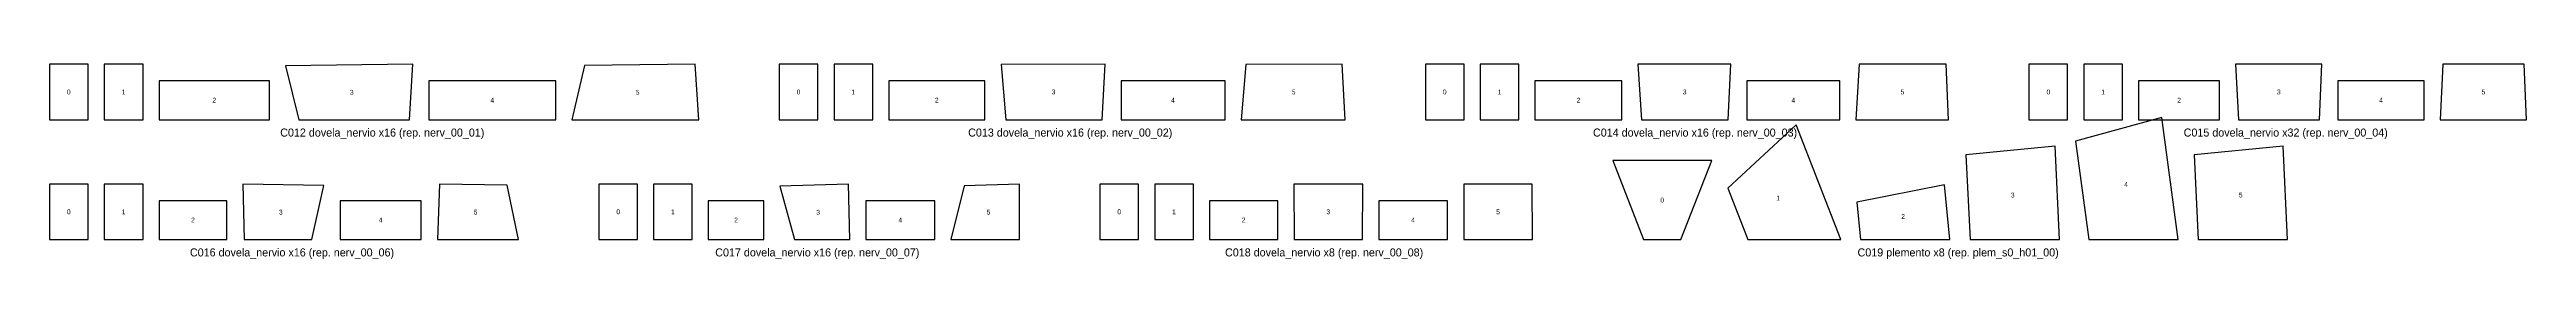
# Model space of a CAD drawing. Header units: metres. Extents: x 0 to 21, y -12 to 1.8.
# Drawn here: x 0 to 15.42, y -8.59 to -7.38 of the extents above; entities that cross this region are included whole.
import ezdxf
from ezdxf.enums import TextEntityAlignment as Align

# ---------------------------------------------------------------- set-up
doc = ezdxf.new("R2010")
doc.units = ezdxf.units.M
doc.layers.add('ESTM_PLANTILLA', color=7, linetype='Continuous')
doc.layers.add('ESTM_PLANTILLA_TEXTO', color=3, linetype='Continuous')

msp = doc.modelspace()

# ---------------------------------------------------------------- linework, layer by layer
at = {"layer": 'ESTM_PLANTILLA'}
for points in [[(0, -7.725), (0.241, -7.725), (0.241, -7.38), (0, -7.38)], [(0.341, -7.725), (0.582, -7.725), (0.582, -7.38), (0.341, -7.38)], [(1.553, -7.725), (2.241, -7.725), (2.262, -7.381), (1.47, -7.39)], [(3.253, -7.725), (4.044, -7.725), (4.02, -7.381), (3.331, -7.389)], [(4.544, -7.725), (4.785, -7.725), (4.785, -7.38), (4.544, -7.38)], [(4.885, -7.725), (5.126, -7.725), (5.126, -7.38), (4.885, -7.38)], [(5.955, -7.725), (6.554, -7.725), (6.573, -7.381), (5.925, -7.382)], [(7.42, -7.725), (8.068, -7.725), (8.049, -7.381), (7.45, -7.382)], [(8.568, -7.725), (8.809, -7.725), (8.809, -7.38), (8.568, -7.38)], [(8.909, -7.725), (9.15, -7.725), (9.15, -7.38), (8.909, -7.38)], [(9.913, -7.725), (10.454, -7.725), (10.47, -7.381), (9.891, -7.381)], [(11.248, -7.725), (11.826, -7.725), (11.811, -7.381), (11.269, -7.381)], [(12.326, -7.725), (12.567, -7.725), (12.567, -7.38), (12.326, -7.38)], [(12.667, -7.725), (12.908, -7.725), (12.908, -7.38), (12.667, -7.38)], [(13.63, -7.725), (14.136, -7.725), (14.15, -7.381), (13.613, -7.381)], [(14.887, -7.725), (15.424, -7.725), (15.409, -7.381), (14.904, -7.381)], [(0.682, -7.725), (1.37, -7.725), (1.37, -7.484), (0.682, -7.484)], [(2.362, -7.725), (3.153, -7.725), (3.153, -7.484), (2.362, -7.484)], [(5.226, -7.725), (5.825, -7.725), (5.825, -7.484), (5.226, -7.484)], [(6.673, -7.725), (7.32, -7.725), (7.32, -7.484), (6.673, -7.484)], [(9.25, -7.725), (9.791, -7.725), (9.791, -7.484), (9.25, -7.484)], [(10.57, -7.725), (11.148, -7.725), (11.148, -7.484), (10.57, -7.484)], [(13.008, -7.725), (13.513, -7.725), (13.513, -7.484), (13.008, -7.484)], [(14.25, -7.725), (14.787, -7.725), (14.787, -7.484), (14.25, -7.484)], [(12.698, -8.469), (13.255, -8.469), (13.153, -7.711), (12.616, -7.858)], [(10.575, -8.469), (11.155, -8.469), (10.876, -7.757), (10.451, -8.151)], [(9.926, -8.469), (10.159, -8.469), (10.351, -7.979), (9.734, -7.979)], [(11.959, -8.469), (12.516, -8.469), (12.489, -7.89), (11.934, -7.943)], [(13.38, -8.469), (13.937, -8.469), (13.909, -7.89), (13.355, -7.943)], [(0, -8.469), (0.241, -8.469), (0.241, -8.125), (0, -8.125)], [(0.341, -8.469), (0.582, -8.469), (0.582, -8.125), (0.341, -8.125)], [(1.212, -8.469), (1.634, -8.469), (1.709, -8.133), (1.204, -8.125)], [(2.415, -8.469), (2.92, -8.469), (2.85, -8.132), (2.428, -8.125)], [(3.42, -8.469), (3.661, -8.469), (3.661, -8.125), (3.42, -8.125)], [(3.761, -8.469), (4.002, -8.469), (4.002, -8.125), (3.761, -8.125)], [(4.639, -8.469), (4.984, -8.469), (4.975, -8.125), (4.547, -8.137)], [(5.612, -8.469), (6.041, -8.469), (6.04, -8.125), (5.695, -8.135)], [(6.541, -8.469), (6.782, -8.469), (6.782, -8.125), (6.541, -8.125)], [(6.882, -8.469), (7.123, -8.469), (7.123, -8.125), (6.882, -8.125)], [(7.75, -8.469), (8.176, -8.469), (8.177, -8.125), (7.749, -8.125)], [(8.806, -8.469), (9.234, -8.469), (9.233, -8.125), (8.807, -8.125)], [(11.277, -8.469), (11.834, -8.469), (11.801, -8.129), (11.255, -8.237)], [(0.682, -8.469), (1.104, -8.469), (1.104, -8.228), (0.682, -8.228)], [(1.809, -8.469), (2.315, -8.469), (2.315, -8.228), (1.809, -8.228)], [(4.102, -8.469), (4.447, -8.469), (4.447, -8.228), (4.102, -8.228)], [(5.084, -8.469), (5.512, -8.469), (5.512, -8.228), (5.084, -8.228)], [(7.223, -8.469), (7.649, -8.469), (7.649, -8.228), (7.223, -8.228)], [(8.277, -8.469), (8.706, -8.469), (8.706, -8.228), (8.277, -8.228)]]:
    msp.add_lwpolyline(points, close=True, dxfattribs=at)

# ---------------------------------------------------------------- texts
at = {"layer": 'ESTM_PLANTILLA_TEXTO'}
for s, height, p in [('0', 0.03, (0.12, -7.553)), ('1', 0.03, (0.461, -7.553)), ('3', 0.03, (1.882, -7.555)), ('5', 0.03, (3.662, -7.555)), ('0', 0.03, (4.664, -7.553)), ('1', 0.03, (5.005, -7.553)), ('3', 0.03, (6.252, -7.553)), ('5', 0.03, (7.747, -7.553)), ('0', 0.03, (8.688, -7.553)), ('1', 0.03, (9.029, -7.553)), ('3', 0.03, (10.182, -7.553)), ('5', 0.03, (11.538, -7.553)), ('0', 0.03, (12.447, -7.553)), ('1', 0.03, (12.788, -7.553)), ('3', 0.03, (13.882, -7.553)), ('5', 0.03, (15.156, -7.553)), ('2', 0.03, (1.026, -7.604)), ('4', 0.03, (2.757, -7.604)), ('2', 0.03, (5.525, -7.604)), ('4', 0.03, (6.996, -7.604)), ('2', 0.03, (9.521, -7.604)), ('4', 0.03, (10.859, -7.604)), ('2', 0.03, (13.261, -7.604)), ('4', 0.03, (14.519, -7.604)), ('C012 dovela_nervio x16 (rep. nerv_00_01)', 0.05, (2.072, -7.805)), ('C013 dovela_nervio x16 (rep. nerv_00_02)', 0.05, (6.356, -7.805)), ('C014 dovela_nervio x16 (rep. nerv_00_03)', 0.05, (10.247, -7.805)), ('C015 dovela_nervio x32 (rep. nerv_00_04)', 0.05, (13.925, -7.805)), ('4', 0.03, (12.931, -8.127)), ('0', 0.03, (0.12, -8.297)), ('1', 0.03, (0.461, -8.297)), ('3', 0.03, (1.44, -8.299)), ('5', 0.03, (2.653, -8.299)), ('0', 0.03, (3.541, -8.297)), ('1', 0.03, (3.882, -8.297)), ('3', 0.03, (4.786, -8.3)), ('5', 0.03, (5.847, -8.299)), ('0', 0.03, (6.661, -8.297)), ('1', 0.03, (7.002, -8.297)), ('3', 0.03, (7.963, -8.297)), ('5', 0.03, (9.02, -8.297)), ('0', 0.03, (10.042, -8.224)), ('1', 0.03, (10.764, -8.211)), ('2', 0.03, (11.542, -8.326)), ('3', 0.03, (12.225, -8.193)), ('5', 0.03, (13.645, -8.193)), ('2', 0.03, (0.893, -8.348)), ('4', 0.03, (2.062, -8.348)), ('2', 0.03, (4.275, -8.348)), ('4', 0.03, (5.298, -8.348)), ('2', 0.03, (7.436, -8.348)), ('4', 0.03, (8.491, -8.348)), ('C016 dovela_nervio x16 (rep. nerv_00_06)', 0.05, (1.51, -8.549)), ('C017 dovela_nervio x16 (rep. nerv_00_07)', 0.05, (4.781, -8.549)), ('C018 dovela_nervio x8 (rep. nerv_00_08)', 0.05, (7.937, -8.549)), ('C019 plemento x8 (rep. plem_s0_h01_00)', 0.05, (11.885, -8.549))]:
    msp.add_text(s, height=height, dxfattribs=at).set_placement(p, align=Align.MIDDLE_CENTER)

doc.saveas('drawing.dxf')
